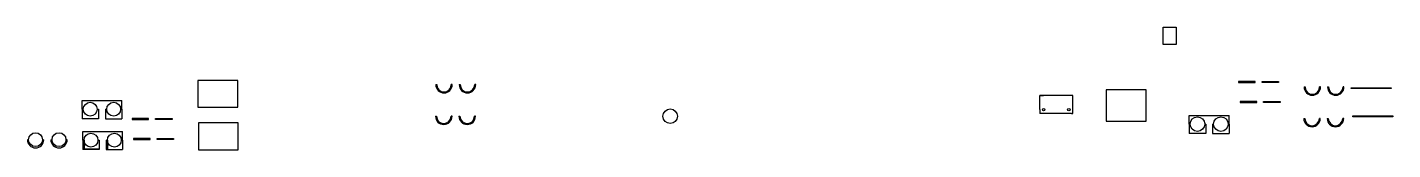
# Model space of a CAD drawing. Header units: millimetres. Extents: x 0 to 2711, y 0 to 315.
# Drawn here: x 837 to 2410, y 14 to 155 of the extents above; entities that cross this region are included whole.
import ezdxf

# ---------------------------------------------------------------- set-up
doc = ezdxf.new("R2010")
doc.units = ezdxf.units.MM

msp = doc.modelspace()

# ---------------------------------------------------------------- linework, layer by layer
for p, q in [((1307.4, 88.9), (1308.5, 88.9)), ((1326.4, 88.9), (1325.3, 88.9)), ((1334.4, 88.9), (1335.5, 88.9)), ((1353.4, 88.9), (1352.3, 88.9)), ((2308, 86.2), (2309.1, 86.2)), ((2327, 86.2), (2325.9, 86.2)), ((2335, 86.2), (2336.1, 86.2)), ((2354, 86.2), (2352.9, 86.2)), ((899.7, 60.5), (899.7, 70.5)), ((899.7, 70.5), (945.7, 70.5)), ((945.7, 60.5), (945.7, 70.5)), ((2003.4, 60), (2003.4, 76.5)), ((2003.4, 76.5), (2007.9, 76.5)), ((2039.9, 76.5), (2003.4, 76.5)), ((2041.4, 76.5), (2039.9, 76.5)), ((2041.4, 60), (2041.4, 76.5)), ((2041.4, 55.5), (2041.4, 76.5)), ((901.2, 60.5), (899.7, 60.5)), ((899.7, 60.5), (899.7, 50.5)), ((899.7, 50.5), (899.7, 49.5)), ((918.7, 49.5), (899.7, 49.5)), ((917.2, 60.5), (918.7, 60.5)), ((918.7, 60.5), (918.7, 49.5)), ((926.7, 60.5), (928.2, 60.5)), ((926.7, 60.5), (926.7, 49.5)), ((926.7, 49.5), (945.7, 49.5)), ((945.7, 60.5), (944.2, 60.5)), ((945.7, 60.5), (945.7, 50.5)), ((945.7, 50.5), (945.7, 49.5)), ((1307.1, 52.4), (1308.2, 52.4)), ((1326.1, 52.4), (1325, 52.4)), ((1334.1, 52.4), (1335.2, 52.4)), ((1353.1, 52.4), (1352, 52.4)), ((2003.4, 60), (2003.4, 55.5)), ((2039.9, 55.5), (2003.4, 55.5)), ((2039.9, 55.5), (2041.4, 55.5)), ((2175.6, 43.3), (2175.6, 53.3)), ((2175.6, 53.3), (2221.6, 53.3)), ((2221.6, 43.3), (2221.6, 53.3)), ((2307.7, 49.8), (2308.8, 49.8)), ((2326.7, 49.8), (2325.6, 49.8)), ((2334.7, 49.8), (2335.8, 49.8)), ((2353.7, 49.8), (2352.6, 49.8)), ((900.5, 24.8), (900.5, 34.8)), ((900.5, 34.8), (946.5, 34.8)), ((946.5, 24.8), (946.5, 34.8)), ((2175.6, 43.3), (2175.6, 33.3)), ((2175.6, 43.3), (2176.7, 43.3)), ((2175.6, 33.3), (2175.6, 32.3)), ((2194.6, 32.3), (2175.6, 32.3)), ((2194.6, 43.3), (2193.5, 43.3)), ((2194.6, 43.3), (2194.6, 32.3)), ((2202.6, 43.3), (2202.6, 32.3)), ((2202.6, 43.3), (2203.7, 43.3)), ((2202.6, 32.3), (2221.6, 32.3)), ((2221.6, 43.3), (2220.5, 43.3)), ((2221.6, 43.3), (2221.6, 33.3)), ((2221.6, 33.3), (2221.6, 32.3)), ((838.2, 25.3), (836.7, 25.3)), ((854.2, 25.3), (855.7, 25.3)), ((863.7, 25.3), (865.2, 25.3)), ((882.7, 25.3), (881.2, 25.3)), ((902, 24.8), (900.5, 24.8)), ((900.5, 24.8), (900.5, 14.8)), ((902, 24.8), (902, 14.8)), ((918, 24.8), (919.5, 24.8)), ((919.5, 24.8), (919.5, 13.8)), ((927.5, 24.8), (929, 24.8)), ((927.5, 24.8), (927.5, 13.8)), ((929, 24.8), (929, 14.8)), ((946.5, 24.8), (945, 24.8)), ((946.5, 24.8), (946.5, 14.8)), ((900.5, 14.8), (900.5, 13.8)), ((919.5, 13.8), (900.5, 13.8)), ((902, 14.8), (919.5, 14.8)), ((929, 14.8), (927.5, 14.8)), ((927.5, 13.8), (946.5, 13.8)), ((946.5, 14.8), (946.5, 13.8))]:
    msp.add_line(p, q)
for points in [[(2145.6, 155.2), (2160.6, 155.2), (2160.6, 135.2), (2145.6, 135.2)], [(1079.2, 93.7), (1033.2, 93.7), (1033.2, 62.7), (1079.2, 62.7)], [(2080, 46.8), (2126, 46.8), (2126, 82.8), (2080, 82.8)], [(2251.6, 92.5), (2232.6, 92.5), (2232.6, 91.5), (2251.6, 91.5)], [(2259.6, 92.5), (2278.6, 92.5), (2278.6, 91.5), (2259.6, 91.5)], [(2362.4, 85.4), (2408.4, 85.4), (2408.4, 84.4), (2362.4, 84.4)], [(2253.4, 69.3), (2234.4, 69.3), (2234.4, 68.3), (2253.4, 68.3)], [(2261.4, 69.3), (2280.4, 69.3), (2280.4, 68.3), (2261.4, 68.3)], [(976.5, 49.8), (957.5, 49.8), (957.5, 48.8), (976.5, 48.8)], [(984.5, 49.8), (1003.5, 49.8), (1003.5, 48.8), (984.5, 48.8)], [(2364.1, 52.8), (2410.1, 52.8), (2410.1, 51.8), (2364.1, 51.8)], [(1079.8, 44.7), (1033.8, 44.7), (1033.8, 13.7), (1079.8, 13.7)], [(978.2, 26.7), (959.2, 26.7), (959.2, 25.7), (978.2, 25.7)], [(986.2, 26.7), (1005.2, 26.7), (1005.2, 25.7), (986.2, 25.7)]]:
    msp.add_lwpolyline(points, close=True)
for centre, radius in [((909.2, 60.5), 8), ((909.2, 60.5), 8), ((936.2, 60.5), 8), ((936.2, 60.5), 8), ((1577.5, 52.4), 8.4), ((2007.9, 60), 1.5), ((2007.9, 60), 1.5), ((2036.9, 60), 1.5), ((2185.1, 43.3), 8.4), ((2212.1, 43.3), 8.4), ((846.2, 25.3), 8), ((873.2, 25.3), 8), ((910, 24.8), 8), ((910, 24.8), 8), ((937, 24.8), 8), ((937, 24.8), 8)]:
    msp.add_circle(centre, radius)
for centre, radius in [((1316.9, 88.9), 9.5), ((1316.9, 88.9), 8.4), ((1343.9, 88.9), 9.5), ((1343.9, 88.9), 8.4), ((2317.5, 86.2), 9.5), ((2317.5, 86.2), 8.4), ((2344.5, 86.2), 9.5), ((2344.5, 86.2), 8.4), ((1316.6, 52.4), 9.5), ((1316.6, 52.4), 8.4), ((1343.6, 52.4), 9.5), ((1343.6, 52.4), 8.4), ((2317.2, 49.8), 9.5), ((2317.2, 49.8), 8.4), ((2344.2, 49.8), 9.5), ((2344.2, 49.8), 8.4), ((846.2, 25.3), 9.5), ((873.2, 25.3), 9.5)]:
    msp.add_arc(centre, radius, 180, 0)

doc.saveas('drawing.dxf')
